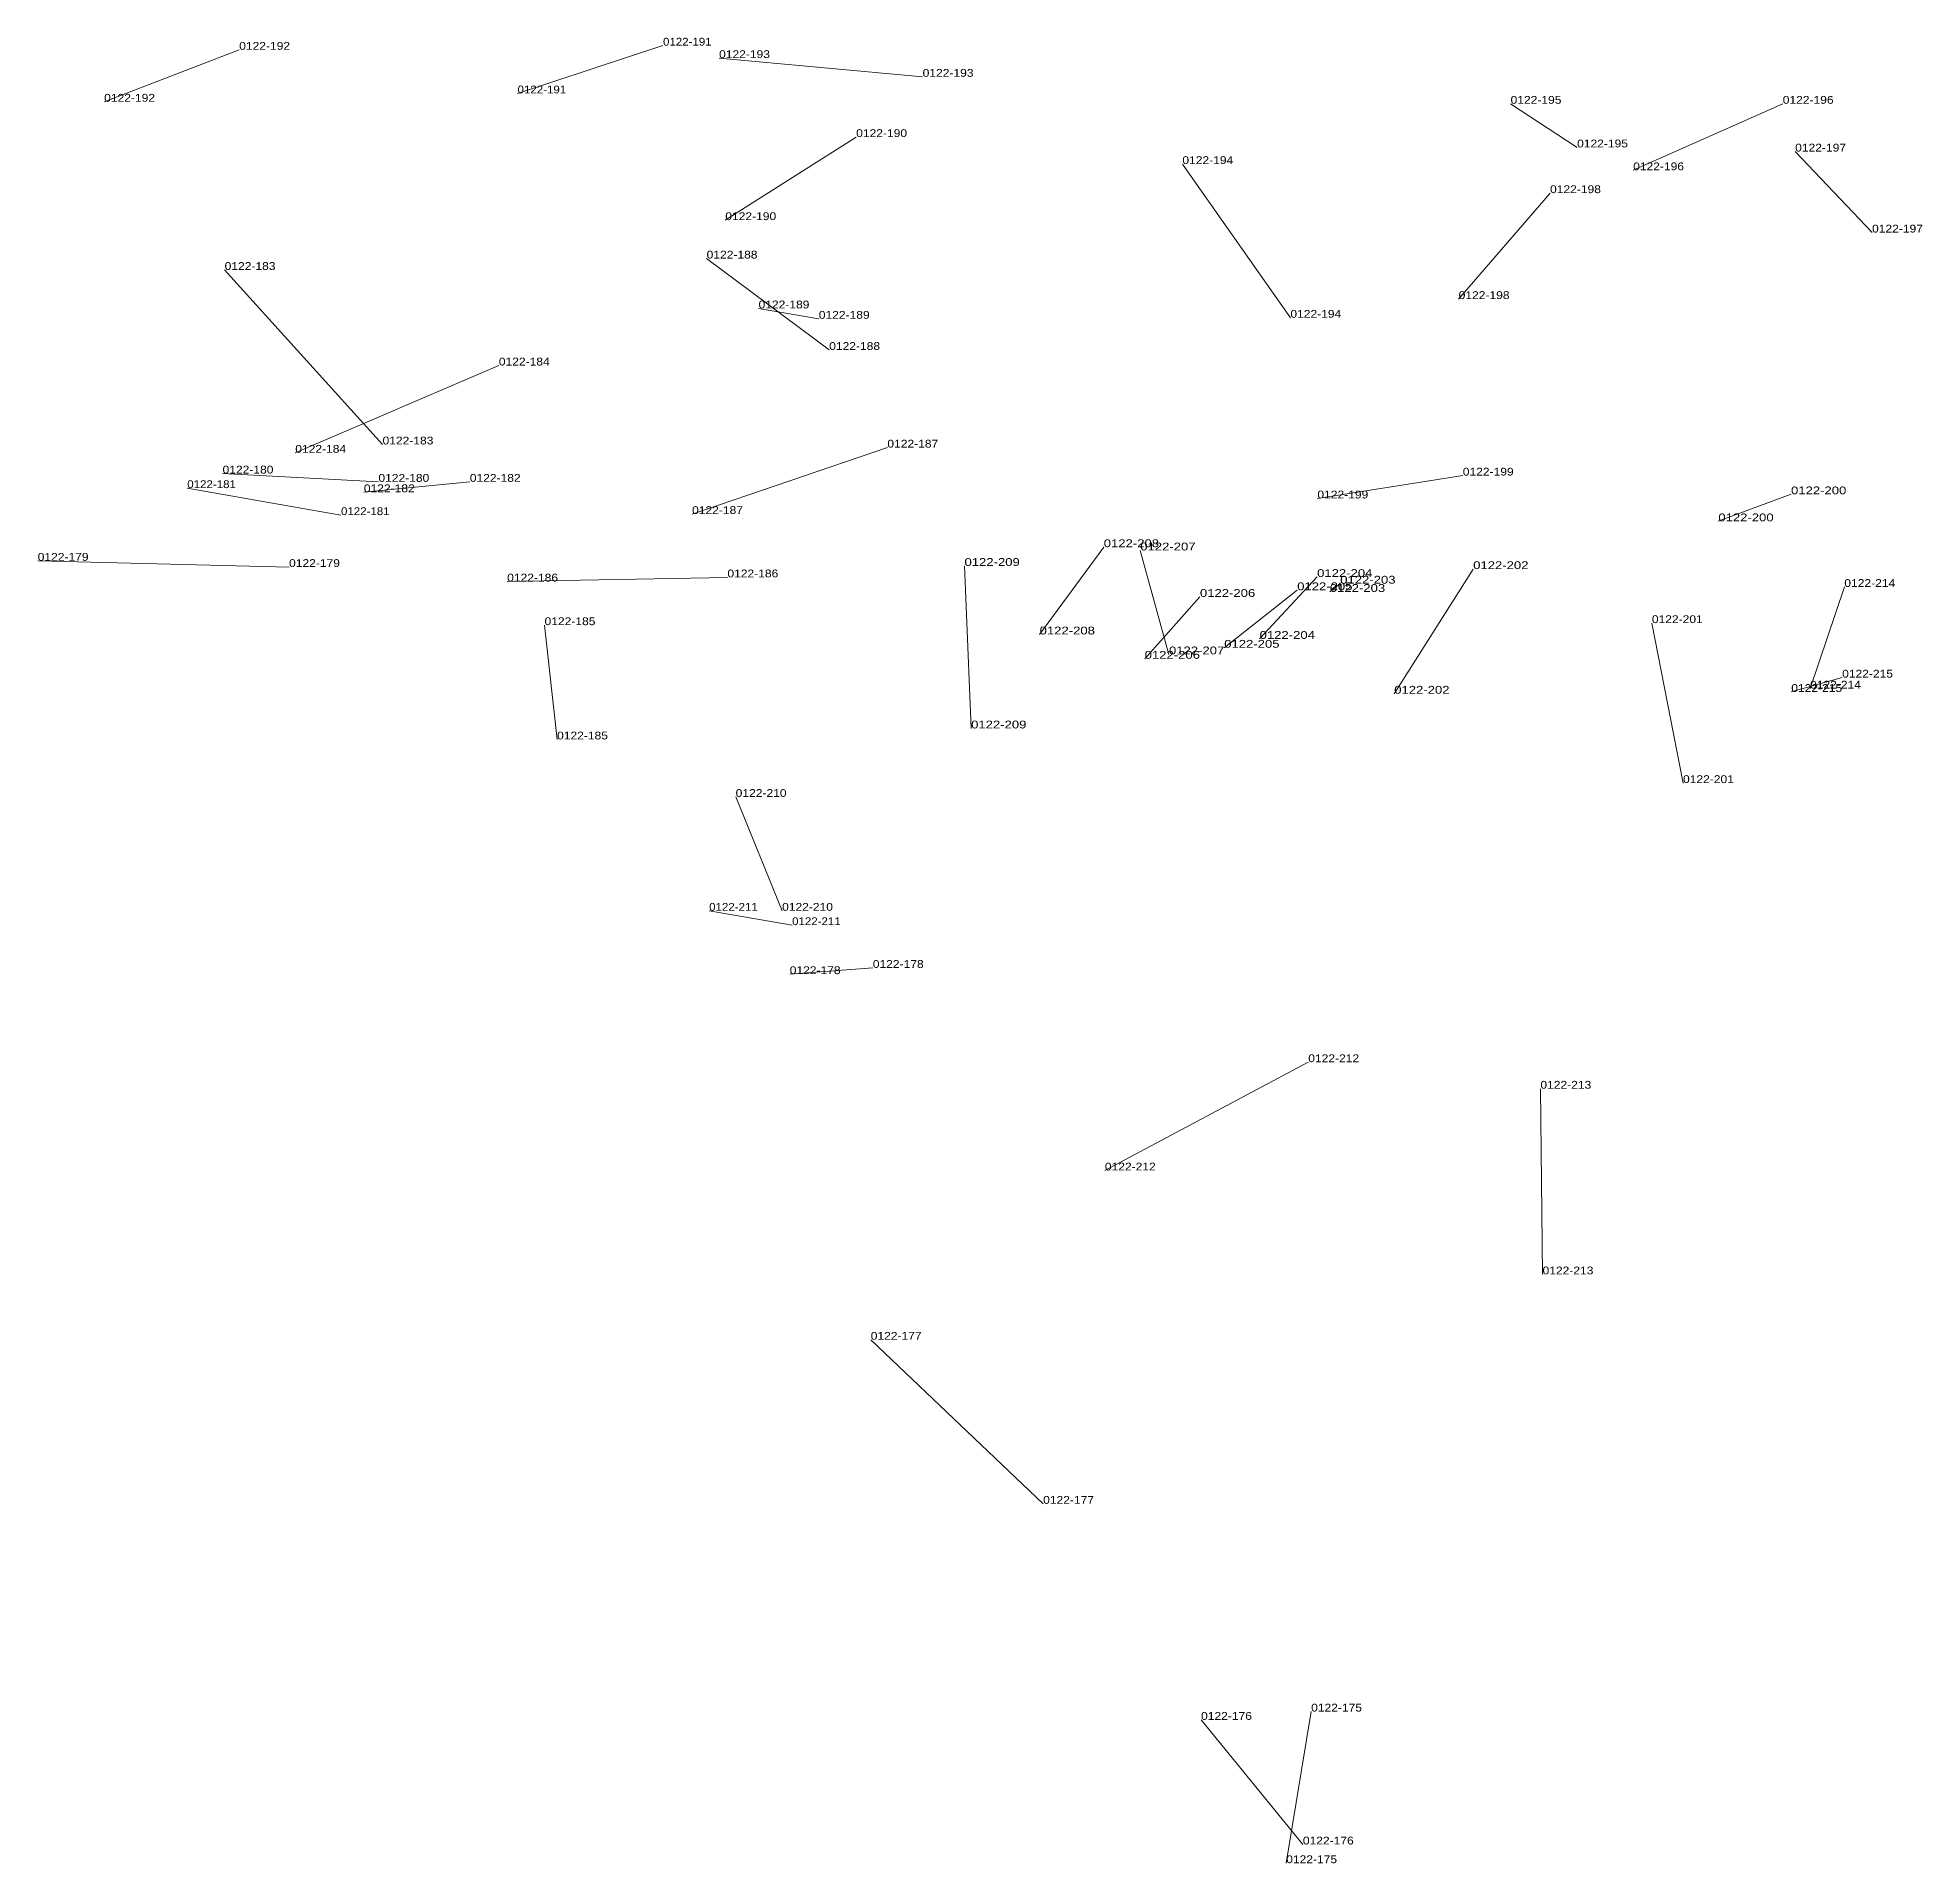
# Model space of a CAD drawing. Header units: metres. Extents: x 571156 to 607184, y 703608 to 727431.
# Drawn here: x 603564 to 604045.5, y 714648 to 715114.5 of the extents above; entities that cross this region are included whole.
import ezdxf

# ---------------------------------------------------------------- set-up
doc = ezdxf.new("R2010")
doc.units = ezdxf.units.M
doc.header["$LTSCALE"] = 0.8
doc.layers.add('60', color=7, linetype='Continuous', lineweight=13)
doc.layers.add('61', color=7, linetype='Continuous')

msp = doc.modelspace()

# ---------------------------------------------------------------- texts
at = {"layer": '60'}
for s, width, p in [('0122-191', 1.1, (603686.59, 715100.25)), ('0122-193', 1.15, (603790.1, 715104.5)), ('0122-192', 1.15, (603580.96, 715098.13)), ('0122-195', 1.15, (603940.33, 715097.6)), ('0122-196', 1.15, (604009.87, 715097.6)), ('0122-190', 1.15, (603773.12, 715089.1)), ('0122-197', 1.15, (604032.69, 715064.69)), ('0122-183', 1.15, (603611.74, 715055.13)), ('0122-198', 1.15, (603927.06, 715047.7)), ('0122-189', 1.15, (603763.56, 715042.66)), ('0122-194', 1.15, (603884.06, 715042.92)), ('0122-188', 1.15, (603766.22, 715034.69)), ('0122-184', 1.15, (603681.81, 715030.71)), ('0122-187', 1.15, (603781.08, 715009.74)), ('0122-181', 1.1, (603602.19, 714999.39)), ('0122-180', 1.15, (603611.21, 715003.11)), ('0122-182', 1.15, (603674.38, 715000.99)), ('0122-199', 1.15, (603890.96, 714996.74)), ('0122-200', 1.25, (604011.99, 714997.8)), ('0122-179', 1.15, (603563.97, 714980.81)), ('0122-186', 1.15, (603740.21, 714976.57)), ('0122-203', 1.25, (603894.15, 714972.85)), ('0122-214', 1.15, (604025.61, 714974.12)), ('0122-208', 1.25, (603819.99, 714961.98)), ('0122-204', 1.25, (603876.2, 714960.85)), ('0122-206', 1.25, (603846.83, 714955.77)), ('0122-207', 1.25, (603853.04, 714956.9)), ('0122-205', 1.25, (603867.16, 714958.59)), ('0122-202', 1.25, (603910.6, 714946.84)), ('0122-215', 1.15, (604012.05, 714947.29)), ('0122-209', 1.25, (603802.48, 714937.97)), ('0122-185', 1.15, (603696.68, 714935.16)), ('0122-201', 1.15, (603984.39, 714924.01)), ('0122-210', 1.15, (603742.32, 714920.46)), ('0122-211', 1.1, (603735.54, 714891.37)), ('0122-178', 1.15, (603756.13, 714875.18)), ('0122-212', 1.15, (603888.63, 714852.68)), ('0122-213', 1.15, (603947.94, 714845.9)), ('0122-177', 1.15, (603776.83, 714781.75)), ('0122-175', 1.15, (603889.37, 714686.73)), ('0122-176', 1.15, (603861.24, 714684.61))]:
    msp.add_text(s, height=2, dxfattribs=dict(at, width=width)).set_placement(p)
at = {"layer": '61'}
for s, width, p in [('0122-192', 1.15, (603615.46, 715111.4)), ('0122-191', 1.1, (603723.75, 715112.46)), ('0122-193', 1.15, (603738.08, 715109.28)), ('0122-195', 1.15, (603957.32, 715086.45)), ('0122-194', 1.15, (603856.46, 715082.2)), ('0122-197', 1.15, (604013.05, 715085.39)), ('0122-196', 1.15, (603971.65, 715080.61)), ('0122-198', 1.15, (603950.41, 715074.77)), ('0122-190', 1.15, (603739.67, 715067.87)), ('0122-188', 1.15, (603734.9, 715058.05)), ('0122-189', 1.15, (603748.17, 715045.31)), ('0122-183', 1.15, (603652.09, 715010.54)), ('0122-184', 1.15, (603629.79, 715008.42)), ('0122-180', 1.15, (603651.03, 715000.99)), ('0122-199', 1.15, (603928.12, 715002.58)), ('0122-182', 1.15, (603647.31, 714998.33)), ('0122-181', 1.1, (603641.47, 714992.49)), ('0122-187', 1.15, (603731.18, 714992.76)), ('0122-200', 1.25, (603993.41, 714990.9)), ('0122-208', 1.25, (603836.37, 714984.29)), ('0122-207', 1.25, (603845.7, 714983.45)), ('0122-179', 1.15, (603628.2, 714979.22)), ('0122-186', 1.15, (603683.94, 714975.51)), ('0122-209', 1.25, (603800.79, 714979.49)), ('0122-204', 1.25, (603890.89, 714976.67)), ('0122-203', 1.25, (603896.8, 714974.97)), ('0122-202', 1.25, (603930.77, 714978.69)), ('0122-206', 1.25, (603860.95, 714971.58)), ('0122-205', 1.25, (603885.8, 714973.28)), ('0122-185', 1.15, (603693.49, 714964.36)), ('0122-201', 1.15, (603976.43, 714964.89)), ('0122-215', 1.15, (604025.05, 714950.96)), ('0122-214', 1.15, (604016.85, 714948.14)), ('0122-210', 1.15, (603754.18, 714891.37)), ('0122-211', 1.1, (603756.73, 714887.7)), ('0122-178', 1.15, (603777.36, 714876.77)), ('0122-212', 1.15, (603836.66, 714825)), ('0122-213', 1.15, (603948.5, 714798.45)), ('0122-177', 1.15, (603820.89, 714739.82)), ('0122-176', 1.15, (603887.25, 714652.76)), ('0122-175', 1.15, (603883, 714647.98))]:
    msp.add_text(s, height=2, dxfattribs=dict(at, width=width)).set_placement(p)

# ---------------------------------------------------------------- linework, layer by layer
at = {"layer": '60'}
for p, q in [((603723.75, 715112.46), (603686.59, 715100.25)), ((603615.46, 715111.4), (603580.96, 715098.13)), ((603738.08, 715109.28), (603790.1, 715104.5)), ((603957.32, 715086.45), (603940.33, 715097.6)), ((603971.65, 715080.61), (604009.87, 715097.6)), ((603739.67, 715067.87), (603773.12, 715089.1)), ((604013.05, 715085.39), (604032.69, 715064.69)), ((603856.46, 715082.2), (603884.06, 715042.92)), ((603950.41, 715074.77), (603927.06, 715047.7)), ((603652.09, 715010.54), (603611.74, 715055.13)), ((603734.9, 715058.05), (603766.22, 715034.69)), ((603748.17, 715045.31), (603763.56, 715042.66)), ((603629.79, 715008.42), (603681.81, 715030.71)), ((603731.18, 714992.76), (603781.08, 715009.74)), ((603651.03, 715000.99), (603611.21, 715003.11)), ((603647.31, 714998.33), (603674.38, 715000.99)), ((603928.12, 715002.58), (603890.96, 714996.74)), ((603641.47, 714992.49), (603602.19, 714999.39)), ((603993.41, 714990.9), (604011.99, 714997.8)), ((603836.37, 714984.29), (603819.99, 714961.98)), ((603845.7, 714983.45), (603853.04, 714956.9)), ((603628.2, 714979.22), (603563.97, 714980.81)), ((603800.79, 714979.49), (603802.48, 714937.97)), ((603930.77, 714978.69), (603910.6, 714946.84)), ((603683.94, 714975.51), (603740.21, 714976.57)), ((603885.8, 714973.28), (603867.16, 714958.59)), ((603890.89, 714976.67), (603876.2, 714960.85)), ((603896.8, 714974.97), (603894.15, 714972.85)), ((604016.85, 714948.14), (604025.61, 714974.12)), ((603860.95, 714971.58), (603846.83, 714955.77)), ((603693.49, 714964.36), (603696.68, 714935.16)), ((603976.43, 714964.89), (603984.39, 714924.01)), ((604025.05, 714950.96), (604012.05, 714947.29)), ((603754.18, 714891.37), (603742.32, 714920.46)), ((603756.73, 714887.7), (603735.54, 714891.37)), ((603777.36, 714876.77), (603756.13, 714875.18)), ((603836.66, 714825), (603888.63, 714852.68)), ((603948.5, 714798.45), (603947.94, 714845.9)), ((603820.89, 714739.82), (603776.83, 714781.75)), ((603887.25, 714652.76), (603861.24, 714684.61)), ((603883, 714647.98), (603889.37, 714686.73))]:
    msp.add_line(p, q, dxfattribs=at)

msp.set_redraw_order([(e.dxf.handle, doc.entitydb.next_handle()) for e in msp.query("TEXT MTEXT ATTDEF DIMENSION ARC_DIMENSION")])  # texts and dimensions are drawn at this point

doc.saveas('drawing.dxf')
